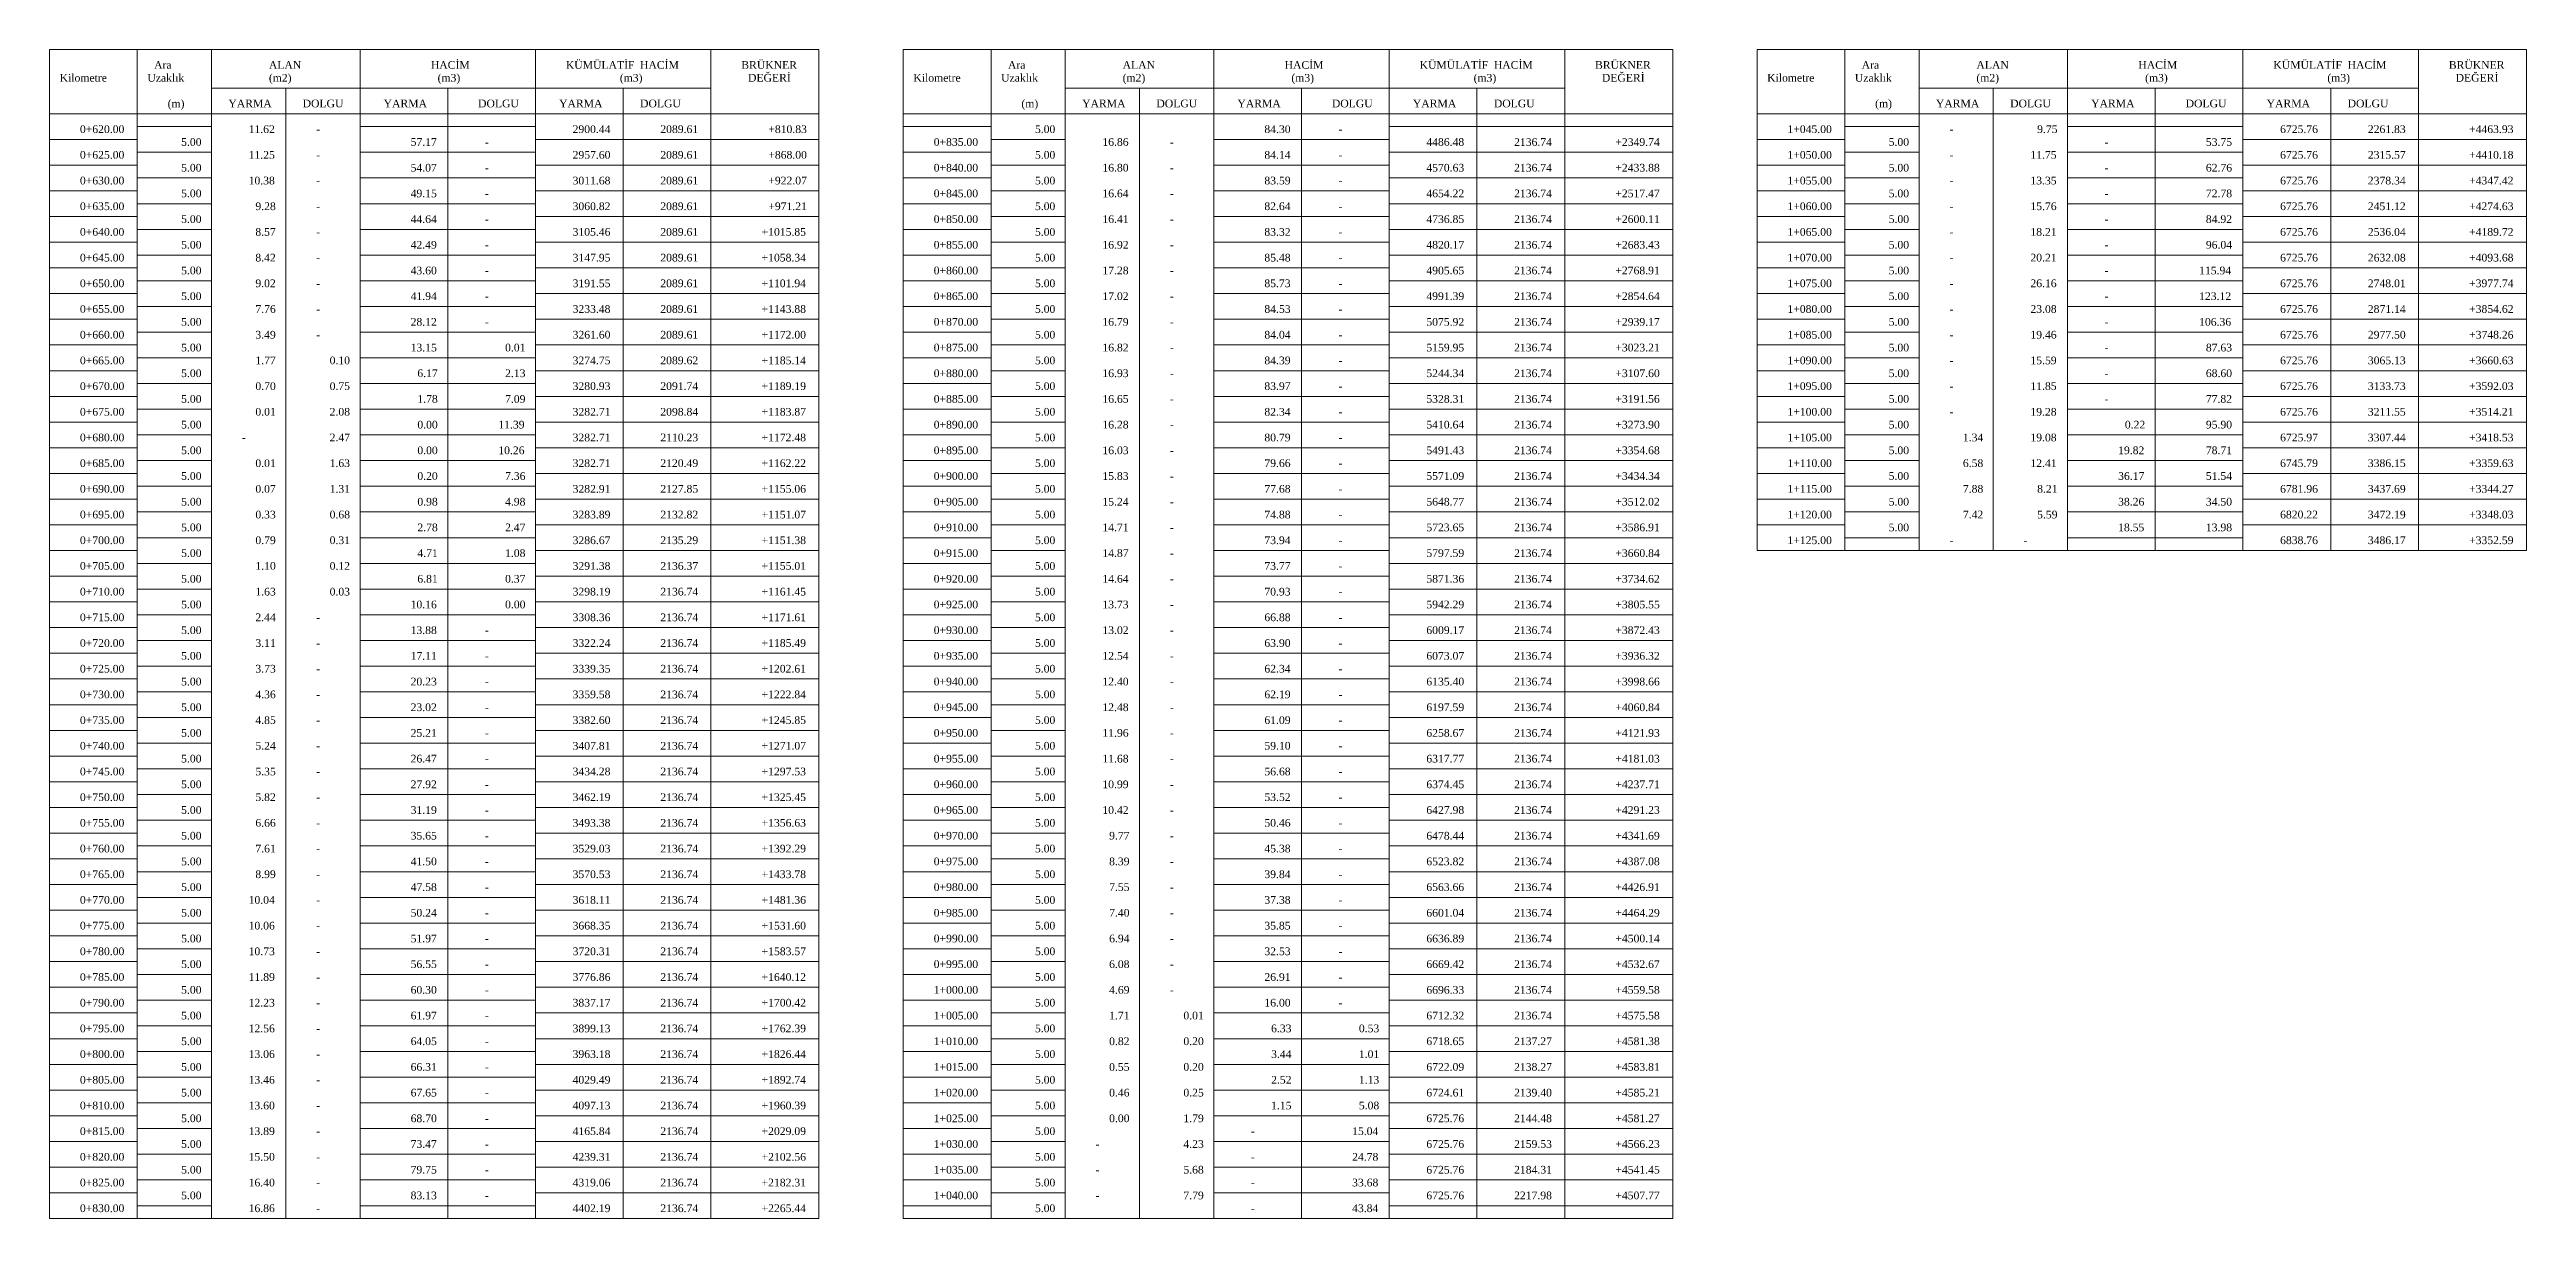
# Model space of a CAD drawing. Header units: metres. Extents: x 478603 to 489313, y 4282657 to 4289463.
# Drawn here: x 485644.7 to 486126.4, y 4285207.7 to 4285435.2 of the extents above; entities that cross this region are included whole.
import ezdxf

# ---------------------------------------------------------------- set-up
doc = ezdxf.new("R2010")
doc.units = ezdxf.units.M
for name, color, linetype, lineweight in [('TB_C', 96, 'Continuous', 0), ('TB_M', 18, 'Continuous', 0), ('TB_R', 1, 'Continuous', 0)]:
    doc.layers.add(name, color=color, linetype=linetype, lineweight=lineweight)
doc.styles.get("Standard").update_dxf_attribs({"font": 'times.ttf'})

msp = doc.modelspace()

# ---------------------------------------------------------------- texts
at = {"layer": 'TB_M'}
for s, p in [('Kilometre', (485646.7, 4285428.93)), ('Uzaklık', (485663.76, 4285428.93)), ('Ara', (485665.07, 4285431.43)), ('ALAN', (485687.39, 4285431.43)), ('(m2)', (485687.39, 4285428.93)), ('HACİM', (485718.89, 4285431.43)), ('(m3)', (485720.2, 4285428.93)), ('KÜMÜLATİF', (485745.14, 4285431.43)), ('(m3)', (485755.64, 4285428.93)), ('HACİM', (485759.57, 4285431.43)), ('BRÜKNER', (485779.26, 4285431.43)), ('DEĞERİ', (485780.57, 4285428.93)), ('Kilometre', (485812.73, 4285428.93)), ('Uzaklık', (485829.79, 4285428.93)), ('Ara', (485831.11, 4285431.43)), ('ALAN', (485853.42, 4285431.43)), ('(m2)', (485853.42, 4285428.93)), ('HACİM', (485884.92, 4285431.43)), ('(m3)', (485886.23, 4285428.93)), ('KÜMÜLATİF', (485911.17, 4285431.43)), ('(m3)', (485921.67, 4285428.93)), ('HACİM', (485925.61, 4285431.43)), ('BRÜKNER', (485945.29, 4285431.43)), ('DEĞERİ', (485946.61, 4285428.93)), ('Kilometre', (485978.76, 4285428.93)), ('Uzaklık', (485995.82, 4285428.93)), ('Ara', (485997.14, 4285431.43)), ('ALAN', (486019.45, 4285431.43)), ('(m2)', (486019.45, 4285428.93)), ('HACİM', (486050.95, 4285431.43)), ('(m3)', (486052.26, 4285428.93)), ('KÜMÜLATİF', (486077.2, 4285431.43)), ('(m3)', (486087.7, 4285428.93)), ('HACİM', (486091.64, 4285431.43)), ('BRÜKNER', (486111.32, 4285431.43)), ('DEĞERİ', (486112.64, 4285428.93)), ('(m)', (485667.7, 4285423.93)), ('YARMA', (485679.51, 4285423.93)), ('DOLGU', (485693.95, 4285423.93)), ('YARMA', (485709.7, 4285423.93)), ('DOLGU', (485728.07, 4285423.93)), ('YARMA', (485743.82, 4285423.93)), ('DOLGU', (485759.57, 4285423.93)), ('(m)', (485833.73, 4285423.93)), ('YARMA', (485845.54, 4285423.93)), ('DOLGU', (485859.98, 4285423.93)), ('YARMA', (485875.73, 4285423.93)), ('DOLGU', (485894.11, 4285423.93)), ('YARMA', (485909.86, 4285423.93)), ('DOLGU', (485925.61, 4285423.93)), ('(m)', (485999.76, 4285423.93)), ('YARMA', (486011.57, 4285423.93)), ('DOLGU', (486026.01, 4285423.93)), ('YARMA', (486041.76, 4285423.93)), ('DOLGU', (486060.14, 4285423.93)), ('YARMA', (486075.89, 4285423.93)), ('DOLGU', (486091.64, 4285423.93)), ('0+620.00', (485650.64, 4285418.93)), ('-', (485696.57, 4285418.93)), ('-', (485895.42, 4285418.93)), ('1+045.00', (485982.7, 4285418.93)), ('-', (486014.2, 4285418.93)), ('0+625.00', (485650.64, 4285413.93)), ('-', (485729.39, 4285416.43)), ('0+835.00', (485816.67, 4285416.43)), ('-', (485862.61, 4285416.43)), ('1+050.00', (485982.7, 4285413.93)), ('-', (486044.39, 4285416.43)), ('0+630.00', (485650.64, 4285408.93)), ('-', (485696.57, 4285413.93)), ('-', (485729.39, 4285411.43)), ('0+840.00', (485816.67, 4285411.43)), ('-', (485862.61, 4285411.43)), ('-', (485895.42, 4285413.93)), ('1+055.00', (485982.7, 4285408.93)), ('-', (486014.2, 4285413.93)), ('-', (486044.39, 4285411.43)), ('0+635.00', (485650.64, 4285403.93)), ('-', (485696.57, 4285408.93)), ('-', (485729.39, 4285406.43)), ('0+845.00', (485816.67, 4285406.43)), ('-', (485862.61, 4285406.43)), ('-', (485895.42, 4285408.93)), ('1+060.00', (485982.7, 4285403.93)), ('-', (486014.2, 4285408.93)), ('-', (486044.39, 4285406.43)), ('0+640.00', (485650.64, 4285398.93)), ('-', (485696.57, 4285403.93)), ('-', (485729.39, 4285401.43)), ('0+850.00', (485816.67, 4285401.43)), ('-', (485862.61, 4285401.43)), ('-', (485895.42, 4285403.93)), ('1+065.00', (485982.7, 4285398.93)), ('-', (486014.2, 4285403.93)), ('-', (486044.39, 4285401.43)), ('-', (485696.57, 4285398.93)), ('-', (485729.39, 4285396.43)), ('0+855.00', (485816.67, 4285396.43)), ('-', (485862.61, 4285396.43)), ('-', (485895.42, 4285398.93)), ('-', (486014.2, 4285398.93)), ('-', (486044.39, 4285396.43)), ('0+645.00', (485650.64, 4285393.93)), ('-', (485696.57, 4285393.93)), ('-', (485729.39, 4285391.43)), ('0+860.00', (485816.67, 4285391.43)), ('-', (485862.61, 4285391.43)), ('-', (485895.42, 4285393.93)), ('1+070.00', (485982.7, 4285393.93)), ('-', (486014.2, 4285393.93)), ('-', (486044.39, 4285391.43)), ('0+650.00', (485650.64, 4285388.93)), ('-', (485696.57, 4285388.93)), ('-', (485729.39, 4285386.43)), ('0+865.00', (485816.67, 4285386.43)), ('-', (485862.61, 4285386.43)), ('-', (485895.42, 4285388.93)), ('1+075.00', (485982.7, 4285388.93)), ('-', (486014.2, 4285388.93)), ('-', (486044.39, 4285386.43)), ('0+655.00', (485650.64, 4285383.93)), ('-', (485696.57, 4285383.93)), ('-', (485729.39, 4285381.43)), ('0+870.00', (485816.67, 4285381.43)), ('-', (485862.61, 4285381.43)), ('-', (485895.42, 4285383.93)), ('1+080.00', (485982.7, 4285383.93)), ('-', (486014.2, 4285383.93)), ('-', (486044.39, 4285381.43)), ('0+660.00', (485650.64, 4285378.93)), ('-', (485696.57, 4285378.93)), ('0+875.00', (485816.67, 4285376.43)), ('-', (485862.61, 4285376.43)), ('-', (485895.42, 4285378.93)), ('1+085.00', (485982.7, 4285378.93)), ('-', (486014.2, 4285378.93)), ('-', (486044.39, 4285376.43)), ('0+665.00', (485650.64, 4285373.93)), ('0+880.00', (485816.67, 4285371.43)), ('-', (485862.61, 4285371.43)), ('-', (485895.42, 4285373.93)), ('1+090.00', (485982.7, 4285373.93)), ('-', (486014.2, 4285373.93)), ('-', (486044.39, 4285371.43)), ('0+670.00', (485650.64, 4285368.93)), ('0+885.00', (485816.67, 4285366.43)), ('-', (485862.61, 4285366.43)), ('-', (485895.42, 4285368.93)), ('1+095.00', (485982.7, 4285368.93)), ('-', (486014.2, 4285368.93)), ('-', (486044.39, 4285366.43)), ('0+675.00', (485650.64, 4285363.93)), ('0+890.00', (485816.67, 4285361.43)), ('-', (485862.61, 4285361.43)), ('-', (485895.42, 4285363.93)), ('1+100.00', (485982.7, 4285363.93)), ('-', (486014.2, 4285363.93)), ('0+680.00', (485650.64, 4285358.93)), ('-', (485682.14, 4285358.93)), ('0+895.00', (485816.67, 4285356.43)), ('-', (485862.61, 4285356.43)), ('-', (485895.42, 4285358.93)), ('1+105.00', (485982.7, 4285358.93)), ('0+685.00', (485650.64, 4285353.93)), ('0+900.00', (485816.67, 4285351.43)), ('-', (485895.42, 4285353.93)), ('1+110.00', (485982.7, 4285353.93)), ('0+690.00', (485650.64, 4285348.93)), ('0+905.00', (485816.67, 4285346.43)), ('-', (485862.61, 4285351.43)), ('-', (485895.42, 4285348.93)), ('1+115.00', (485982.7, 4285348.93)), ('0+695.00', (485650.64, 4285343.93)), ('0+910.00', (485816.67, 4285341.43)), ('-', (485862.61, 4285346.43)), ('-', (485895.42, 4285343.93)), ('1+120.00', (485982.7, 4285343.93)), ('0+700.00', (485650.64, 4285338.93)), ('0+915.00', (485816.67, 4285336.43)), ('-', (485862.61, 4285341.43)), ('-', (485895.42, 4285338.93)), ('1+125.00', (485982.7, 4285338.93)), ('-', (486014.2, 4285338.93)), ('-', (486028.64, 4285338.93)), ('0+705.00', (485650.64, 4285333.93)), ('0+920.00', (485816.67, 4285331.43)), ('-', (485862.61, 4285336.43)), ('-', (485895.42, 4285333.93)), ('0+710.00', (485650.64, 4285328.93)), ('-', (485862.61, 4285331.43)), ('-', (485895.42, 4285328.93)), ('0+715.00', (485650.64, 4285323.93)), ('-', (485696.57, 4285323.93)), ('0+925.00', (485816.67, 4285326.43)), ('-', (485862.61, 4285326.43)), ('-', (485895.42, 4285323.93)), ('0+720.00', (485650.64, 4285318.93)), ('-', (485696.57, 4285318.93)), ('-', (485729.39, 4285321.43)), ('0+930.00', (485816.67, 4285321.43)), ('-', (485862.61, 4285321.43)), ('-', (485895.42, 4285318.93)), ('0+725.00', (485650.64, 4285313.93)), ('-', (485696.57, 4285313.93)), ('-', (485729.39, 4285316.43)), ('0+935.00', (485816.67, 4285316.43)), ('-', (485862.61, 4285316.43)), ('-', (485895.42, 4285313.93)), ('0+730.00', (485650.64, 4285308.93)), ('-', (485696.57, 4285308.93)), ('-', (485729.39, 4285311.43)), ('0+940.00', (485816.67, 4285311.43)), ('-', (485862.61, 4285311.43)), ('-', (485895.42, 4285308.93)), ('0+735.00', (485650.64, 4285303.93)), ('-', (485696.57, 4285303.93)), ('-', (485729.39, 4285306.43)), ('0+945.00', (485816.67, 4285306.43)), ('-', (485862.61, 4285306.43)), ('-', (485895.42, 4285303.93)), ('0+740.00', (485650.64, 4285298.93)), ('-', (485696.57, 4285298.93)), ('-', (485729.39, 4285301.43)), ('0+950.00', (485816.67, 4285301.43)), ('-', (485862.61, 4285301.43)), ('-', (485895.42, 4285298.93)), ('0+745.00', (485650.64, 4285293.93)), ('-', (485696.57, 4285293.93)), ('-', (485729.39, 4285296.43)), ('0+955.00', (485816.67, 4285296.43)), ('-', (485862.61, 4285296.43)), ('-', (485895.42, 4285293.93)), ('0+750.00', (485650.64, 4285288.93)), ('-', (485696.57, 4285288.93)), ('-', (485729.39, 4285291.43)), ('0+960.00', (485816.67, 4285291.43)), ('-', (485862.61, 4285291.43)), ('-', (485895.42, 4285288.93)), ('0+755.00', (485650.64, 4285283.93)), ('-', (485729.39, 4285286.43)), ('0+965.00', (485816.67, 4285286.43)), ('-', (485862.61, 4285286.43)), ('0+760.00', (485650.64, 4285278.93)), ('-', (485696.57, 4285283.93)), ('-', (485729.39, 4285281.43)), ('0+970.00', (485816.67, 4285281.43)), ('-', (485862.61, 4285281.43)), ('-', (485895.42, 4285283.93)), ('0+765.00', (485650.64, 4285273.93)), ('-', (485696.57, 4285278.93)), ('-', (485729.39, 4285276.43)), ('0+975.00', (485816.67, 4285276.43)), ('-', (485862.61, 4285276.43)), ('-', (485895.42, 4285278.93)), ('0+770.00', (485650.64, 4285268.93)), ('-', (485696.57, 4285273.93)), ('-', (485729.39, 4285271.43)), ('0+980.00', (485816.67, 4285271.43)), ('-', (485862.61, 4285271.43)), ('-', (485895.42, 4285273.93)), ('0+775.00', (485650.64, 4285263.93)), ('-', (485696.57, 4285268.93)), ('-', (485729.39, 4285266.43)), ('0+985.00', (485816.67, 4285266.43)), ('-', (485862.61, 4285266.43)), ('-', (485895.42, 4285268.93)), ('-', (485696.57, 4285263.93)), ('-', (485729.39, 4285261.43)), ('0+990.00', (485816.67, 4285261.43)), ('-', (485862.61, 4285261.43)), ('-', (485895.42, 4285263.93)), ('0+780.00', (485650.64, 4285258.93)), ('-', (485696.57, 4285258.93)), ('-', (485729.39, 4285256.43)), ('0+995.00', (485816.67, 4285256.43)), ('-', (485862.61, 4285256.43)), ('-', (485895.42, 4285258.93)), ('0+785.00', (485650.64, 4285253.93)), ('-', (485696.57, 4285253.93)), ('-', (485729.39, 4285251.43)), ('1+000.00', (485816.67, 4285251.43)), ('-', (485862.61, 4285251.43)), ('-', (485895.42, 4285253.93)), ('0+790.00', (485650.64, 4285248.93)), ('-', (485696.57, 4285248.93)), ('-', (485729.39, 4285246.43)), ('1+005.00', (485816.67, 4285246.43)), ('-', (485895.42, 4285248.93)), ('0+795.00', (485650.64, 4285243.93)), ('-', (485696.57, 4285243.93)), ('-', (485729.39, 4285241.43)), ('1+010.00', (485816.67, 4285241.43)), ('0+800.00', (485650.64, 4285238.93)), ('-', (485696.57, 4285238.93)), ('-', (485729.39, 4285236.43)), ('1+015.00', (485816.67, 4285236.43)), ('0+805.00', (485650.64, 4285233.93)), ('-', (485696.57, 4285233.93)), ('-', (485729.39, 4285231.43)), ('1+020.00', (485816.67, 4285231.43)), ('0+810.00', (485650.64, 4285228.93)), ('-', (485696.57, 4285228.93)), ('-', (485729.39, 4285226.43)), ('1+025.00', (485816.67, 4285226.43)), ('0+815.00', (485650.64, 4285223.93)), ('-', (485696.57, 4285223.93)), ('-', (485729.39, 4285221.43)), ('1+030.00', (485816.67, 4285221.43)), ('-', (485848.17, 4285221.43)), ('-', (485878.36, 4285223.93)), ('0+820.00', (485650.64, 4285218.93)), ('-', (485696.57, 4285218.93)), ('1+035.00', (485816.67, 4285216.43)), ('-', (485878.36, 4285218.93)), ('0+825.00', (485650.64, 4285213.93)), ('-', (485696.57, 4285213.93)), ('-', (485729.39, 4285216.43)), ('1+040.00', (485816.67, 4285211.43)), ('-', (485848.17, 4285216.43)), ('-', (485878.36, 4285213.93)), ('0+830.00', (485650.64, 4285208.93)), ('-', (485696.57, 4285208.93)), ('-', (485729.39, 4285211.43)), ('-', (485848.17, 4285211.43)), ('-', (485878.36, 4285208.93))]:
    msp.add_text(s, height=1.5, dxfattribs=at).set_placement(p)
at = {"layer": 'TB_R'}
for s, p in [('11.62', (485683.45, 4285418.93)), ('2900.44', (485746.45, 4285418.93)), ('2089.61', (485763.51, 4285418.93)), ('+810.83', (485784.51, 4285418.93)), ('5.00', (485836.36, 4285418.93)), ('84.30', (485880.98, 4285418.93)), ('9.75', (486031.26, 4285418.93)), ('6725.76', (486078.51, 4285418.93)), ('2261.83', (486095.57, 4285418.93)), ('+4463.93', (486115.26, 4285418.93)), ('5.00', (485670.32, 4285416.43)), ('11.25', (485683.45, 4285413.93)), ('57.17', (485714.95, 4285416.43)), ('2957.60', (485746.45, 4285413.93)), ('2089.61', (485763.51, 4285413.93)), ('+868.00', (485784.51, 4285413.93)), ('5.00', (485836.36, 4285413.93)), ('16.86', (485849.48, 4285416.43)), ('84.14', (485880.98, 4285413.93)), ('4486.48', (485912.48, 4285416.43)), ('2136.74', (485929.54, 4285416.43)), ('+2349.74', (485949.23, 4285416.43)), ('5.00', (486002.39, 4285416.43)), ('11.75', (486029.95, 4285413.93)), ('53.75', (486064.07, 4285416.43)), ('6725.76', (486078.51, 4285413.93)), ('2315.57', (486095.57, 4285413.93)), ('+4410.18', (486115.26, 4285413.93)), ('5.00', (485670.32, 4285411.43)), ('10.38', (485683.45, 4285408.93)), ('54.07', (485714.95, 4285411.43)), ('3011.68', (485746.45, 4285408.93)), ('2089.61', (485763.51, 4285408.93)), ('+922.07', (485784.51, 4285408.93)), ('5.00', (485836.36, 4285408.93)), ('16.80', (485849.48, 4285411.43)), ('83.59', (485880.98, 4285408.93)), ('4570.63', (485912.48, 4285411.43)), ('2136.74', (485929.54, 4285411.43)), ('+2433.88', (485949.23, 4285411.43)), ('5.00', (486002.39, 4285411.43)), ('13.35', (486029.95, 4285408.93)), ('62.76', (486064.07, 4285411.43)), ('6725.76', (486078.51, 4285408.93)), ('2378.34', (486095.57, 4285408.93)), ('+4347.42', (486115.26, 4285408.93)), ('5.00', (485670.32, 4285406.43)), ('9.28', (485684.76, 4285403.93)), ('49.15', (485714.95, 4285406.43)), ('3060.82', (485746.45, 4285403.93)), ('2089.61', (485763.51, 4285403.93)), ('+971.21', (485784.51, 4285403.93)), ('5.00', (485836.36, 4285403.93)), ('16.64', (485849.48, 4285406.43)), ('82.64', (485880.98, 4285403.93)), ('4654.22', (485912.48, 4285406.43)), ('2136.74', (485929.54, 4285406.43)), ('+2517.47', (485949.23, 4285406.43)), ('5.00', (486002.39, 4285406.43)), ('15.76', (486029.95, 4285403.93)), ('72.78', (486064.07, 4285406.43)), ('6725.76', (486078.51, 4285403.93)), ('2451.12', (486095.57, 4285403.93)), ('+4274.63', (486115.26, 4285403.93)), ('5.00', (485670.32, 4285401.43)), ('8.57', (485684.76, 4285398.93)), ('44.64', (485714.95, 4285401.43)), ('3105.46', (485746.45, 4285398.93)), ('2089.61', (485763.51, 4285398.93)), ('+1015.85', (485783.2, 4285398.93)), ('5.00', (485836.36, 4285398.93)), ('16.41', (485849.48, 4285401.43)), ('83.32', (485880.98, 4285398.93)), ('4736.85', (485912.48, 4285401.43)), ('2136.74', (485929.54, 4285401.43)), ('+2600.11', (485949.23, 4285401.43)), ('5.00', (486002.39, 4285401.43)), ('18.21', (486029.95, 4285398.93)), ('84.92', (486064.07, 4285401.43)), ('6725.76', (486078.51, 4285398.93)), ('2536.04', (486095.57, 4285398.93)), ('+4189.72', (486115.26, 4285398.93)), ('5.00', (485670.32, 4285396.43)), ('42.49', (485714.95, 4285396.43)), ('16.92', (485849.48, 4285396.43)), ('4820.17', (485912.48, 4285396.43)), ('2136.74', (485929.54, 4285396.43)), ('+2683.43', (485949.23, 4285396.43)), ('5.00', (486002.39, 4285396.43)), ('96.04', (486064.07, 4285396.43)), ('5.00', (485670.32, 4285391.43)), ('8.42', (485684.76, 4285393.93)), ('43.60', (485714.95, 4285391.43)), ('3147.95', (485746.45, 4285393.93)), ('2089.61', (485763.51, 4285393.93)), ('+1058.34', (485783.2, 4285393.93)), ('5.00', (485836.36, 4285393.93)), ('17.28', (485849.48, 4285391.43)), ('85.48', (485880.98, 4285393.93)), ('4905.65', (485912.48, 4285391.43)), ('2136.74', (485929.54, 4285391.43)), ('+2768.91', (485949.23, 4285391.43)), ('5.00', (486002.39, 4285391.43)), ('20.21', (486029.95, 4285393.93)), ('115.94', (486062.76, 4285391.43)), ('6725.76', (486078.51, 4285393.93)), ('2632.08', (486095.57, 4285393.93)), ('+4093.68', (486115.26, 4285393.93)), ('5.00', (485670.32, 4285386.43)), ('9.02', (485684.76, 4285388.93)), ('41.94', (485714.95, 4285386.43)), ('3191.55', (485746.45, 4285388.93)), ('2089.61', (485763.51, 4285388.93)), ('+1101.94', (485783.2, 4285388.93)), ('5.00', (485836.36, 4285388.93)), ('17.02', (485849.48, 4285386.43)), ('85.73', (485880.98, 4285388.93)), ('4991.39', (485912.48, 4285386.43)), ('2136.74', (485929.54, 4285386.43)), ('+2854.64', (485949.23, 4285386.43)), ('5.00', (486002.39, 4285386.43)), ('26.16', (486029.95, 4285388.93)), ('123.12', (486062.76, 4285386.43)), ('6725.76', (486078.51, 4285388.93)), ('2748.01', (486095.57, 4285388.93)), ('+3977.74', (486115.26, 4285388.93)), ('5.00', (485670.32, 4285381.43)), ('7.76', (485684.76, 4285383.93)), ('28.12', (485714.95, 4285381.43)), ('3233.48', (485746.45, 4285383.93)), ('2089.61', (485763.51, 4285383.93)), ('+1143.88', (485783.2, 4285383.93)), ('5.00', (485836.36, 4285383.93)), ('16.79', (485849.48, 4285381.43)), ('84.53', (485880.98, 4285383.93)), ('5075.92', (485912.48, 4285381.43)), ('2136.74', (485929.54, 4285381.43)), ('+2939.17', (485949.23, 4285381.43)), ('5.00', (486002.39, 4285381.43)), ('23.08', (486029.95, 4285383.93)), ('106.36', (486062.76, 4285381.43)), ('6725.76', (486078.51, 4285383.93)), ('2871.14', (486095.57, 4285383.93)), ('+3854.62', (486115.26, 4285383.93)), ('5.00', (485670.32, 4285376.43)), ('3.49', (485684.76, 4285378.93)), ('13.15', (485714.95, 4285376.43)), ('0.01', (485733.32, 4285376.43)), ('3261.60', (485746.45, 4285378.93)), ('2089.61', (485763.51, 4285378.93)), ('+1172.00', (485783.2, 4285378.93)), ('5.00', (485836.36, 4285378.93)), ('16.82', (485849.48, 4285376.43)), ('84.04', (485880.98, 4285378.93)), ('5159.95', (485912.48, 4285376.43)), ('2136.74', (485929.54, 4285376.43)), ('+3023.21', (485949.23, 4285376.43)), ('5.00', (486002.39, 4285376.43)), ('19.46', (486029.95, 4285378.93)), ('87.63', (486064.07, 4285376.43)), ('6725.76', (486078.51, 4285378.93)), ('2977.50', (486095.57, 4285378.93)), ('+3748.26', (486115.26, 4285378.93)), ('5.00', (485670.32, 4285371.43)), ('1.77', (485684.76, 4285373.93)), ('0.10', (485699.2, 4285373.93)), ('6.17', (485716.26, 4285371.43)), ('2.13', (485733.32, 4285371.43)), ('3274.75', (485746.45, 4285373.93)), ('2089.62', (485763.51, 4285373.93)), ('+1185.14', (485783.2, 4285373.93)), ('5.00', (485836.36, 4285373.93)), ('16.93', (485849.48, 4285371.43)), ('84.39', (485880.98, 4285373.93)), ('5244.34', (485912.48, 4285371.43)), ('2136.74', (485929.54, 4285371.43)), ('+3107.60', (485949.23, 4285371.43)), ('5.00', (486002.39, 4285371.43)), ('15.59', (486029.95, 4285373.93)), ('68.60', (486064.07, 4285371.43)), ('6725.76', (486078.51, 4285373.93)), ('3065.13', (486095.57, 4285373.93)), ('+3660.63', (486115.26, 4285373.93)), ('5.00', (485670.32, 4285366.43)), ('0.70', (485684.76, 4285368.93)), ('0.75', (485699.2, 4285368.93)), ('1.78', (485716.26, 4285366.43)), ('7.09', (485733.32, 4285366.43)), ('3280.93', (485746.45, 4285368.93)), ('2091.74', (485763.51, 4285368.93)), ('+1189.19', (485783.2, 4285368.93)), ('5.00', (485836.36, 4285368.93)), ('16.65', (485849.48, 4285366.43)), ('83.97', (485880.98, 4285368.93)), ('5328.31', (485912.48, 4285366.43)), ('2136.74', (485929.54, 4285366.43)), ('+3191.56', (485949.23, 4285366.43)), ('5.00', (486002.39, 4285366.43)), ('11.85', (486029.95, 4285368.93)), ('77.82', (486064.07, 4285366.43)), ('6725.76', (486078.51, 4285368.93)), ('3133.73', (486095.57, 4285368.93)), ('+3592.03', (486115.26, 4285368.93)), ('5.00', (485670.32, 4285361.43)), ('0.01', (485684.76, 4285363.93)), ('2.08', (485699.2, 4285363.93)), ('0.00', (485716.26, 4285361.43)), ('11.39', (485732.01, 4285361.43)), ('3282.71', (485746.45, 4285363.93)), ('2098.84', (485763.51, 4285363.93)), ('+1183.87', (485783.2, 4285363.93)), ('5.00', (485836.36, 4285363.93)), ('16.28', (485849.48, 4285361.43)), ('82.34', (485880.98, 4285363.93)), ('5410.64', (485912.48, 4285361.43)), ('2136.74', (485929.54, 4285361.43)), ('+3273.90', (485949.23, 4285361.43)), ('5.00', (486002.39, 4285361.43)), ('19.28', (486029.95, 4285363.93)), ('0.22', (486048.32, 4285361.43)), ('95.90', (486064.07, 4285361.43)), ('6725.76', (486078.51, 4285363.93)), ('3211.55', (486095.57, 4285363.93)), ('+3514.21', (486115.26, 4285363.93)), ('5.00', (485670.32, 4285356.43)), ('2.47', (485699.2, 4285358.93)), ('0.00', (485716.26, 4285356.43)), ('10.26', (485732.01, 4285356.43)), ('3282.71', (485746.45, 4285358.93)), ('2110.23', (485763.51, 4285358.93)), ('+1172.48', (485783.2, 4285358.93)), ('5.00', (485836.36, 4285358.93)), ('16.03', (485849.48, 4285356.43)), ('80.79', (485880.98, 4285358.93)), ('5491.43', (485912.48, 4285356.43)), ('2136.74', (485929.54, 4285356.43)), ('+3354.68', (485949.23, 4285356.43)), ('5.00', (486002.39, 4285356.43)), ('1.34', (486016.82, 4285358.93)), ('19.08', (486029.95, 4285358.93)), ('19.82', (486047.01, 4285356.43)), ('78.71', (486064.07, 4285356.43)), ('6725.97', (486078.51, 4285358.93)), ('3307.44', (486095.57, 4285358.93)), ('+3418.53', (486115.26, 4285358.93)), ('5.00', (485670.32, 4285351.43)), ('0.01', (485684.76, 4285353.93)), ('1.63', (485699.2, 4285353.93)), ('0.20', (485716.26, 4285351.43)), ('7.36', (485733.32, 4285351.43)), ('3282.71', (485746.45, 4285353.93)), ('2120.49', (485763.51, 4285353.93)), ('+1162.22', (485783.2, 4285353.93)), ('5.00', (485836.36, 4285353.93)), ('15.83', (485849.48, 4285351.43)), ('79.66', (485880.98, 4285353.93)), ('5571.09', (485912.48, 4285351.43)), ('2136.74', (485929.54, 4285351.43)), ('+3434.34', (485949.23, 4285351.43)), ('5.00', (486002.39, 4285351.43)), ('6.58', (486016.82, 4285353.93)), ('12.41', (486029.95, 4285353.93)), ('36.17', (486047.01, 4285351.43)), ('51.54', (486064.07, 4285351.43)), ('6745.79', (486078.51, 4285353.93)), ('3386.15', (486095.57, 4285353.93)), ('+3359.63', (486115.26, 4285353.93)), ('5.00', (485670.32, 4285346.43)), ('0.07', (485684.76, 4285348.93)), ('1.31', (485699.2, 4285348.93)), ('0.98', (485716.26, 4285346.43)), ('4.98', (485733.32, 4285346.43)), ('3282.91', (485746.45, 4285348.93)), ('2127.85', (485763.51, 4285348.93)), ('+1155.06', (485783.2, 4285348.93)), ('5.00', (485836.36, 4285348.93)), ('15.24', (485849.48, 4285346.43)), ('77.68', (485880.98, 4285348.93)), ('5648.77', (485912.48, 4285346.43)), ('2136.74', (485929.54, 4285346.43)), ('+3512.02', (485949.23, 4285346.43)), ('5.00', (486002.39, 4285346.43)), ('7.88', (486016.82, 4285348.93)), ('8.21', (486031.26, 4285348.93)), ('38.26', (486047.01, 4285346.43)), ('34.50', (486064.07, 4285346.43)), ('6781.96', (486078.51, 4285348.93)), ('3437.69', (486095.57, 4285348.93)), ('+3344.27', (486115.26, 4285348.93)), ('5.00', (485670.32, 4285341.43)), ('0.33', (485684.76, 4285343.93)), ('0.68', (485699.2, 4285343.93)), ('2.78', (485716.26, 4285341.43)), ('2.47', (485733.32, 4285341.43)), ('3283.89', (485746.45, 4285343.93)), ('2132.82', (485763.51, 4285343.93)), ('+1151.07', (485783.2, 4285343.93)), ('5.00', (485836.36, 4285343.93)), ('14.71', (485849.48, 4285341.43)), ('74.88', (485880.98, 4285343.93)), ('5723.65', (485912.48, 4285341.43)), ('2136.74', (485929.54, 4285341.43)), ('+3586.91', (485949.23, 4285341.43)), ('5.00', (486002.39, 4285341.43)), ('7.42', (486016.82, 4285343.93)), ('5.59', (486031.26, 4285343.93)), ('18.55', (486047.01, 4285341.43)), ('13.98', (486064.07, 4285341.43)), ('6820.22', (486078.51, 4285343.93)), ('3472.19', (486095.57, 4285343.93)), ('+3348.03', (486115.26, 4285343.93)), ('5.00', (485670.32, 4285336.43)), ('0.79', (485684.76, 4285338.93)), ('0.31', (485699.2, 4285338.93)), ('4.71', (485716.26, 4285336.43)), ('1.08', (485733.32, 4285336.43)), ('3286.67', (485746.45, 4285338.93)), ('2135.29', (485763.51, 4285338.93)), ('+1151.38', (485783.2, 4285338.93)), ('5.00', (485836.36, 4285338.93)), ('14.87', (485849.48, 4285336.43)), ('73.94', (485880.98, 4285338.93)), ('5797.59', (485912.48, 4285336.43)), ('2136.74', (485929.54, 4285336.43)), ('+3660.84', (485949.23, 4285336.43)), ('6838.76', (486078.51, 4285338.93)), ('3486.17', (486095.57, 4285338.93)), ('+3352.59', (486115.26, 4285338.93)), ('5.00', (485670.32, 4285331.43)), ('1.10', (485684.76, 4285333.93)), ('0.12', (485699.2, 4285333.93)), ('6.81', (485716.26, 4285331.43)), ('0.37', (485733.32, 4285331.43)), ('3291.38', (485746.45, 4285333.93)), ('2136.37', (485763.51, 4285333.93)), ('+1155.01', (485783.2, 4285333.93)), ('5.00', (485836.36, 4285333.93)), ('14.64', (485849.48, 4285331.43)), ('73.77', (485880.98, 4285333.93)), ('5871.36', (485912.48, 4285331.43)), ('2136.74', (485929.54, 4285331.43)), ('+3734.62', (485949.23, 4285331.43)), ('1.63', (485684.76, 4285328.93)), ('0.03', (485699.2, 4285328.93)), ('3298.19', (485746.45, 4285328.93)), ('2136.74', (485763.51, 4285328.93)), ('+1161.45', (485783.2, 4285328.93)), ('5.00', (485836.36, 4285328.93)), ('70.93', (485880.98, 4285328.93)), ('5.00', (485670.32, 4285326.43)), ('2.44', (485684.76, 4285323.93)), ('10.16', (485714.95, 4285326.43)), ('0.00', (485733.32, 4285326.43)), ('3308.36', (485746.45, 4285323.93)), ('2136.74', (485763.51, 4285323.93)), ('+1171.61', (485783.2, 4285323.93)), ('5.00', (485836.36, 4285323.93)), ('13.73', (485849.48, 4285326.43)), ('66.88', (485880.98, 4285323.93)), ('5942.29', (485912.48, 4285326.43)), ('2136.74', (485929.54, 4285326.43)), ('+3805.55', (485949.23, 4285326.43)), ('5.00', (485670.32, 4285321.43)), ('3.11', (485684.76, 4285318.93)), ('13.88', (485714.95, 4285321.43)), ('3322.24', (485746.45, 4285318.93)), ('2136.74', (485763.51, 4285318.93)), ('+1185.49', (485783.2, 4285318.93)), ('5.00', (485836.36, 4285318.93)), ('13.02', (485849.48, 4285321.43)), ('63.90', (485880.98, 4285318.93)), ('6009.17', (485912.48, 4285321.43)), ('2136.74', (485929.54, 4285321.43)), ('+3872.43', (485949.23, 4285321.43)), ('5.00', (485670.32, 4285316.43)), ('3.73', (485684.76, 4285313.93)), ('17.11', (485714.95, 4285316.43)), ('3339.35', (485746.45, 4285313.93)), ('2136.74', (485763.51, 4285313.93)), ('+1202.61', (485783.2, 4285313.93)), ('5.00', (485836.36, 4285313.93)), ('12.54', (485849.48, 4285316.43)), ('62.34', (485880.98, 4285313.93)), ('6073.07', (485912.48, 4285316.43)), ('2136.74', (485929.54, 4285316.43)), ('+3936.32', (485949.23, 4285316.43)), ('5.00', (485670.32, 4285311.43)), ('4.36', (485684.76, 4285308.93)), ('20.23', (485714.95, 4285311.43)), ('3359.58', (485746.45, 4285308.93)), ('2136.74', (485763.51, 4285308.93)), ('+1222.84', (485783.2, 4285308.93)), ('5.00', (485836.36, 4285308.93)), ('12.40', (485849.48, 4285311.43)), ('62.19', (485880.98, 4285308.93)), ('6135.40', (485912.48, 4285311.43)), ('2136.74', (485929.54, 4285311.43)), ('+3998.66', (485949.23, 4285311.43)), ('5.00', (485670.32, 4285306.43)), ('4.85', (485684.76, 4285303.93)), ('23.02', (485714.95, 4285306.43)), ('3382.60', (485746.45, 4285303.93)), ('2136.74', (485763.51, 4285303.93)), ('+1245.85', (485783.2, 4285303.93)), ('5.00', (485836.36, 4285303.93)), ('12.48', (485849.48, 4285306.43)), ('61.09', (485880.98, 4285303.93)), ('6197.59', (485912.48, 4285306.43)), ('2136.74', (485929.54, 4285306.43)), ('+4060.84', (485949.23, 4285306.43)), ('5.00', (485670.32, 4285301.43)), ('5.24', (485684.76, 4285298.93)), ('25.21', (485714.95, 4285301.43)), ('3407.81', (485746.45, 4285298.93)), ('2136.74', (485763.51, 4285298.93)), ('+1271.07', (485783.2, 4285298.93)), ('5.00', (485836.36, 4285298.93)), ('11.96', (485849.48, 4285301.43)), ('59.10', (485880.98, 4285298.93)), ('6258.67', (485912.48, 4285301.43)), ('2136.74', (485929.54, 4285301.43)), ('+4121.93', (485949.23, 4285301.43)), ('5.00', (485670.32, 4285296.43)), ('5.35', (485684.76, 4285293.93)), ('26.47', (485714.95, 4285296.43)), ('3434.28', (485746.45, 4285293.93)), ('2136.74', (485763.51, 4285293.93)), ('+1297.53', (485783.2, 4285293.93)), ('5.00', (485836.36, 4285293.93)), ('11.68', (485849.48, 4285296.43)), ('56.68', (485880.98, 4285293.93)), ('6317.77', (485912.48, 4285296.43)), ('2136.74', (485929.54, 4285296.43)), ('+4181.03', (485949.23, 4285296.43)), ('5.00', (485670.32, 4285291.43)), ('5.82', (485684.76, 4285288.93)), ('27.92', (485714.95, 4285291.43)), ('3462.19', (485746.45, 4285288.93)), ('2136.74', (485763.51, 4285288.93)), ('+1325.45', (485783.2, 4285288.93)), ('5.00', (485836.36, 4285288.93)), ('10.99', (485849.48, 4285291.43)), ('53.52', (485880.98, 4285288.93)), ('6374.45', (485912.48, 4285291.43)), ('2136.74', (485929.54, 4285291.43)), ('+4237.71', (485949.23, 4285291.43)), ('5.00', (485670.32, 4285286.43)), ('6.66', (485684.76, 4285283.93)), ('31.19', (485714.95, 4285286.43)), ('3493.38', (485746.45, 4285283.93)), ('2136.74', (485763.51, 4285283.93)), ('+1356.63', (485783.2, 4285283.93)), ('5.00', (485836.36, 4285283.93)), ('10.42', (485849.48, 4285286.43)), ('50.46', (485880.98, 4285283.93)), ('6427.98', (485912.48, 4285286.43)), ('2136.74', (485929.54, 4285286.43)), ('+4291.23', (485949.23, 4285286.43)), ('5.00', (485670.32, 4285281.43)), ('7.61', (485684.76, 4285278.93)), ('35.65', (485714.95, 4285281.43)), ('3529.03', (485746.45, 4285278.93)), ('2136.74', (485763.51, 4285278.93)), ('+1392.29', (485783.2, 4285278.93)), ('5.00', (485836.36, 4285278.93)), ('9.77', (485850.79, 4285281.43)), ('45.38', (485880.98, 4285278.93)), ('6478.44', (485912.48, 4285281.43)), ('2136.74', (485929.54, 4285281.43)), ('+4341.69', (485949.23, 4285281.43)), ('5.00', (485670.32, 4285276.43)), ('8.99', (485684.76, 4285273.93)), ('41.50', (485714.95, 4285276.43)), ('3570.53', (485746.45, 4285273.93)), ('2136.74', (485763.51, 4285273.93)), ('+1433.78', (485783.2, 4285273.93)), ('5.00', (485836.36, 4285273.93)), ('8.39', (485850.79, 4285276.43)), ('39.84', (485880.98, 4285273.93)), ('6523.82', (485912.48, 4285276.43)), ('2136.74', (485929.54, 4285276.43)), ('+4387.08', (485949.23, 4285276.43)), ('5.00', (485670.32, 4285271.43)), ('10.04', (485683.45, 4285268.93)), ('47.58', (485714.95, 4285271.43)), ('3618.11', (485746.45, 4285268.93)), ('2136.74', (485763.51, 4285268.93)), ('+1481.36', (485783.2, 4285268.93)), ('5.00', (485836.36, 4285268.93)), ('7.55', (485850.79, 4285271.43)), ('37.38', (485880.98, 4285268.93)), ('6563.66', (485912.48, 4285271.43)), ('2136.74', (485929.54, 4285271.43)), ('+4426.91', (485949.23, 4285271.43)), ('5.00', (485670.32, 4285266.43)), ('10.06', (485683.45, 4285263.93)), ('50.24', (485714.95, 4285266.43)), ('3668.35', (485746.45, 4285263.93)), ('2136.74', (485763.51, 4285263.93)), ('+1531.60', (485783.2, 4285263.93)), ('5.00', (485836.36, 4285263.93)), ('7.40', (485850.79, 4285266.43)), ('35.85', (485880.98, 4285263.93)), ('6601.04', (485912.48, 4285266.43)), ('2136.74', (485929.54, 4285266.43)), ('+4464.29', (485949.23, 4285266.43)), ('5.00', (485670.32, 4285261.43)), ('51.97', (485714.95, 4285261.43)), ('6.94', (485850.79, 4285261.43)), ('6636.89', (485912.48, 4285261.43)), ('2136.74', (485929.54, 4285261.43)), ('+4500.14', (485949.23, 4285261.43)), ('5.00', (485670.32, 4285256.43)), ('10.73', (485683.45, 4285258.93)), ('56.55', (485714.95, 4285256.43)), ('3720.31', (485746.45, 4285258.93)), ('2136.74', (485763.51, 4285258.93)), ('+1583.57', (485783.2, 4285258.93)), ('5.00', (485836.36, 4285258.93)), ('6.08', (485850.79, 4285256.43)), ('32.53', (485880.98, 4285258.93)), ('6669.42', (485912.48, 4285256.43)), ('2136.74', (485929.54, 4285256.43)), ('+4532.67', (485949.23, 4285256.43)), ('5.00', (485670.32, 4285251.43)), ('11.89', (485683.45, 4285253.93)), ('60.30', (485714.95, 4285251.43)), ('3776.86', (485746.45, 4285253.93)), ('2136.74', (485763.51, 4285253.93)), ('+1640.12', (485783.2, 4285253.93)), ('5.00', (485836.36, 4285253.93)), ('4.69', (485850.79, 4285251.43)), ('26.91', (485880.98, 4285253.93)), ('6696.33', (485912.48, 4285251.43)), ('2136.74', (485929.54, 4285251.43)), ('+4559.58', (485949.23, 4285251.43)), ('5.00', (485670.32, 4285246.43)), ('12.23', (485683.45, 4285248.93)), ('61.97', (485714.95, 4285246.43)), ('3837.17', (485746.45, 4285248.93)), ('2136.74', (485763.51, 4285248.93)), ('+1700.42', (485783.2, 4285248.93)), ('5.00', (485836.36, 4285248.93)), ('1.71', (485850.79, 4285246.43)), ('0.01', (485865.23, 4285246.43)), ('16.00', (485880.98, 4285248.93)), ('6712.32', (485912.48, 4285246.43)), ('2136.74', (485929.54, 4285246.43)), ('+4575.58', (485949.23, 4285246.43)), ('5.00', (485670.32, 4285241.43)), ('12.56', (485683.45, 4285243.93)), ('64.05', (485714.95, 4285241.43)), ('3899.13', (485746.45, 4285243.93)), ('2136.74', (485763.51, 4285243.93)), ('+1762.39', (485783.2, 4285243.93)), ('5.00', (485836.36, 4285243.93)), ('0.82', (485850.79, 4285241.43)), ('0.20', (485865.23, 4285241.43)), ('6.33', (485882.29, 4285243.93)), ('0.53', (485899.36, 4285243.93)), ('6718.65', (485912.48, 4285241.43)), ('2137.27', (485929.54, 4285241.43)), ('+4581.38', (485949.23, 4285241.43)), ('5.00', (485670.32, 4285236.43)), ('13.06', (485683.45, 4285238.93)), ('66.31', (485714.95, 4285236.43)), ('3963.18', (485746.45, 4285238.93)), ('2136.74', (485763.51, 4285238.93)), ('+1826.44', (485783.2, 4285238.93)), ('5.00', (485836.36, 4285238.93)), ('0.55', (485850.79, 4285236.43)), ('0.20', (485865.23, 4285236.43)), ('3.44', (485882.29, 4285238.93)), ('1.01', (485899.36, 4285238.93)), ('6722.09', (485912.48, 4285236.43)), ('2138.27', (485929.54, 4285236.43)), ('+4583.81', (485949.23, 4285236.43)), ('5.00', (485670.32, 4285231.43)), ('13.46', (485683.45, 4285233.93)), ('67.65', (485714.95, 4285231.43)), ('4029.49', (485746.45, 4285233.93)), ('2136.74', (485763.51, 4285233.93)), ('+1892.74', (485783.2, 4285233.93)), ('5.00', (485836.36, 4285233.93)), ('0.46', (485850.79, 4285231.43)), ('0.25', (485865.23, 4285231.43)), ('2.52', (485882.29, 4285233.93)), ('1.13', (485899.36, 4285233.93)), ('6724.61', (485912.48, 4285231.43)), ('2139.40', (485929.54, 4285231.43)), ('+4585.21', (485949.23, 4285231.43)), ('5.00', (485670.32, 4285226.43)), ('13.60', (485683.45, 4285228.93)), ('68.70', (485714.95, 4285226.43)), ('4097.13', (485746.45, 4285228.93)), ('2136.74', (485763.51, 4285228.93)), ('+1960.39', (485783.2, 4285228.93)), ('5.00', (485836.36, 4285228.93)), ('0.00', (485850.79, 4285226.43)), ('1.79', (485865.23, 4285226.43)), ('1.15', (485882.29, 4285228.93)), ('5.08', (485899.36, 4285228.93)), ('6725.76', (485912.48, 4285226.43)), ('2144.48', (485929.54, 4285226.43)), ('+4581.27', (485949.23, 4285226.43)), ('5.00', (485670.32, 4285221.43)), ('13.89', (485683.45, 4285223.93)), ('73.47', (485714.95, 4285221.43)), ('4165.84', (485746.45, 4285223.93)), ('2136.74', (485763.51, 4285223.93)), ('+2029.09', (485783.2, 4285223.93)), ('5.00', (485836.36, 4285223.93)), ('4.23', (485865.23, 4285221.43)), ('15.04', (485898.04, 4285223.93)), ('6725.76', (485912.48, 4285221.43)), ('2159.53', (485929.54, 4285221.43)), ('+4566.23', (485949.23, 4285221.43)), ('5.00', (485670.32, 4285216.43)), ('15.50', (485683.45, 4285218.93)), ('79.75', (485714.95, 4285216.43)), ('4239.31', (485746.45, 4285218.93)), ('2136.74', (485763.51, 4285218.93)), ('+2102.56', (485783.2, 4285218.93)), ('5.00', (485836.36, 4285218.93)), ('5.68', (485865.23, 4285216.43)), ('24.78', (485898.04, 4285218.93)), ('6725.76', (485912.48, 4285216.43)), ('2184.31', (485929.54, 4285216.43)), ('+4541.45', (485949.23, 4285216.43)), ('5.00', (485670.32, 4285211.43)), ('16.40', (485683.45, 4285213.93)), ('83.13', (485714.95, 4285211.43)), ('4319.06', (485746.45, 4285213.93)), ('2136.74', (485763.51, 4285213.93)), ('+2182.31', (485783.2, 4285213.93)), ('5.00', (485836.36, 4285213.93)), ('7.79', (485865.23, 4285211.43)), ('33.68', (485898.04, 4285213.93)), ('6725.76', (485912.48, 4285211.43)), ('2217.98', (485929.54, 4285211.43)), ('+4507.77', (485949.23, 4285211.43)), ('16.86', (485683.45, 4285208.93)), ('4402.19', (485746.45, 4285208.93)), ('2136.74', (485763.51, 4285208.93)), ('+2265.44', (485783.2, 4285208.93)), ('5.00', (485836.36, 4285208.93)), ('43.84', (485898.04, 4285208.93))]:
    msp.add_text(s, height=1.5, dxfattribs=at).set_placement(p)

# ---------------------------------------------------------------- linework, layer by layer
at = {"layer": 'TB_C'}
for p, q in [((485644.73, 4285435.18), (485794.36, 4285435.18)), ((485644.73, 4285435.18), (485644.73, 4285207.68)), ((485661.79, 4285435.18), (485661.79, 4285207.68)), ((485676.23, 4285435.18), (485676.23, 4285207.68)), ((485705.11, 4285435.18), (485705.11, 4285207.68)), ((485739.23, 4285435.18), (485739.23, 4285207.68)), ((485773.36, 4285435.18), (485773.36, 4285207.68)), ((485794.36, 4285435.18), (485794.36, 4285207.68)), ((485810.76, 4285435.18), (485960.39, 4285435.18)), ((485810.76, 4285435.18), (485810.76, 4285207.68)), ((485827.82, 4285435.18), (485827.82, 4285207.68)), ((485842.26, 4285435.18), (485842.26, 4285207.68)), ((485871.14, 4285435.18), (485871.14, 4285207.68)), ((485905.26, 4285435.18), (485905.26, 4285207.68)), ((485939.39, 4285435.18), (485939.39, 4285207.68)), ((485960.39, 4285435.18), (485960.39, 4285207.68)), ((485976.79, 4285435.18), (486126.42, 4285435.18)), ((485976.79, 4285435.18), (485976.79, 4285337.68)), ((485993.86, 4285435.18), (485993.86, 4285337.68)), ((486008.29, 4285435.18), (486008.29, 4285337.68)), ((486037.17, 4285435.18), (486037.17, 4285337.68)), ((486071.29, 4285435.18), (486071.29, 4285337.68)), ((486105.42, 4285435.18), (486105.42, 4285337.68)), ((486126.42, 4285435.18), (486126.42, 4285337.68)), ((485676.23, 4285427.68), (485773.36, 4285427.68)), ((485690.67, 4285427.68), (485690.67, 4285207.68)), ((485722.17, 4285427.68), (485722.17, 4285207.68)), ((485756.29, 4285427.68), (485756.29, 4285207.68)), ((485842.26, 4285427.68), (485939.39, 4285427.68)), ((485856.7, 4285427.68), (485856.7, 4285207.68)), ((485888.2, 4285427.68), (485888.2, 4285207.68)), ((485922.32, 4285427.68), (485922.32, 4285207.68)), ((486008.29, 4285427.68), (486105.42, 4285427.68)), ((486022.73, 4285427.68), (486022.73, 4285337.68)), ((486054.23, 4285427.68), (486054.23, 4285337.68)), ((486088.36, 4285427.68), (486088.36, 4285337.68)), ((485644.73, 4285422.68), (485794.36, 4285422.68)), ((485661.79, 4285420.18), (485676.23, 4285420.18)), ((485705.11, 4285420.18), (485739.23, 4285420.18)), ((485810.76, 4285422.68), (485960.39, 4285422.68)), ((485810.76, 4285420.18), (485827.82, 4285420.18)), ((485905.26, 4285420.18), (485960.39, 4285420.18)), ((485976.79, 4285422.68), (486126.42, 4285422.68)), ((485993.86, 4285420.18), (486008.29, 4285420.18)), ((486037.17, 4285420.18), (486071.29, 4285420.18)), ((485644.73, 4285417.68), (485661.79, 4285417.68)), ((485661.79, 4285415.18), (485676.23, 4285415.18)), ((485705.11, 4285415.18), (485739.23, 4285415.18)), ((485739.23, 4285417.68), (485794.36, 4285417.68)), ((485810.76, 4285415.18), (485827.82, 4285415.18)), ((485827.82, 4285417.68), (485842.26, 4285417.68)), ((485871.14, 4285417.68), (485905.26, 4285417.68)), ((485905.26, 4285415.18), (485960.39, 4285415.18)), ((485976.79, 4285417.68), (485993.86, 4285417.68)), ((485993.86, 4285415.18), (486008.29, 4285415.18)), ((486037.17, 4285415.18), (486071.29, 4285415.18)), ((486071.29, 4285417.68), (486126.42, 4285417.68)), ((485644.73, 4285412.68), (485661.79, 4285412.68)), ((485661.79, 4285410.18), (485676.23, 4285410.18)), ((485705.11, 4285410.18), (485739.23, 4285410.18)), ((485739.23, 4285412.68), (485794.36, 4285412.68)), ((485810.76, 4285410.18), (485827.82, 4285410.18)), ((485827.82, 4285412.68), (485842.26, 4285412.68)), ((485871.14, 4285412.68), (485905.26, 4285412.68)), ((485905.26, 4285410.18), (485960.39, 4285410.18)), ((485976.79, 4285412.68), (485993.86, 4285412.68)), ((485993.86, 4285410.18), (486008.29, 4285410.18)), ((486037.17, 4285410.18), (486071.29, 4285410.18)), ((486071.29, 4285412.68), (486126.42, 4285412.68)), ((485644.73, 4285407.68), (485661.79, 4285407.68)), ((485661.79, 4285405.18), (485676.23, 4285405.18)), ((485705.11, 4285405.18), (485739.23, 4285405.18)), ((485739.23, 4285407.68), (485794.36, 4285407.68)), ((485810.76, 4285405.18), (485827.82, 4285405.18)), ((485827.82, 4285407.68), (485842.26, 4285407.68)), ((485871.14, 4285407.68), (485905.26, 4285407.68)), ((485905.26, 4285405.18), (485960.39, 4285405.18)), ((485976.79, 4285407.68), (485993.86, 4285407.68)), ((485993.86, 4285405.18), (486008.29, 4285405.18)), ((486037.17, 4285405.18), (486071.29, 4285405.18)), ((486071.29, 4285407.68), (486126.42, 4285407.68)), ((485644.73, 4285402.68), (485661.79, 4285402.68)), ((485739.23, 4285402.68), (485794.36, 4285402.68)), ((485827.82, 4285402.68), (485842.26, 4285402.68)), ((485871.14, 4285402.68), (485905.26, 4285402.68)), ((485976.79, 4285402.68), (485993.86, 4285402.68)), ((486071.29, 4285402.68), (486126.42, 4285402.68)), ((485644.73, 4285397.68), (485661.79, 4285397.68)), ((485661.79, 4285400.18), (485676.23, 4285400.18)), ((485705.11, 4285400.18), (485739.23, 4285400.18)), ((485739.23, 4285397.68), (485794.36, 4285397.68)), ((485810.76, 4285400.18), (485827.82, 4285400.18)), ((485827.82, 4285397.68), (485842.26, 4285397.68)), ((485871.14, 4285397.68), (485905.26, 4285397.68)), ((485905.26, 4285400.18), (485960.39, 4285400.18)), ((485976.79, 4285397.68), (485993.86, 4285397.68)), ((485993.86, 4285400.18), (486008.29, 4285400.18)), ((486037.17, 4285400.18), (486071.29, 4285400.18)), ((486071.29, 4285397.68), (486126.42, 4285397.68)), ((485644.73, 4285392.68), (485661.79, 4285392.68)), ((485661.79, 4285395.18), (485676.23, 4285395.18)), ((485705.11, 4285395.18), (485739.23, 4285395.18)), ((485739.23, 4285392.68), (485794.36, 4285392.68)), ((485810.76, 4285395.18), (485827.82, 4285395.18)), ((485827.82, 4285392.68), (485842.26, 4285392.68)), ((485871.14, 4285392.68), (485905.26, 4285392.68)), ((485905.26, 4285395.18), (485960.39, 4285395.18)), ((485976.79, 4285392.68), (485993.86, 4285392.68)), ((485993.86, 4285395.18), (486008.29, 4285395.18)), ((486037.17, 4285395.18), (486071.29, 4285395.18)), ((486071.29, 4285392.68), (486126.42, 4285392.68)), ((485644.73, 4285387.68), (485661.79, 4285387.68)), ((485661.79, 4285390.18), (485676.23, 4285390.18)), ((485705.11, 4285390.18), (485739.23, 4285390.18)), ((485739.23, 4285387.68), (485794.36, 4285387.68)), ((485810.76, 4285390.18), (485827.82, 4285390.18)), ((485827.82, 4285387.68), (485842.26, 4285387.68)), ((485871.14, 4285387.68), (485905.26, 4285387.68)), ((485905.26, 4285390.18), (485960.39, 4285390.18)), ((485976.79, 4285387.68), (485993.86, 4285387.68)), ((485993.86, 4285390.18), (486008.29, 4285390.18)), ((486037.17, 4285390.18), (486071.29, 4285390.18)), ((486071.29, 4285387.68), (486126.42, 4285387.68)), ((485644.73, 4285382.68), (485661.79, 4285382.68)), ((485661.79, 4285385.18), (485676.23, 4285385.18)), ((485705.11, 4285385.18), (485739.23, 4285385.18)), ((485739.23, 4285382.68), (485794.36, 4285382.68)), ((485810.76, 4285385.18), (485827.82, 4285385.18)), ((485827.82, 4285382.68), (485842.26, 4285382.68)), ((485871.14, 4285382.68), (485905.26, 4285382.68)), ((485905.26, 4285385.18), (485960.39, 4285385.18)), ((485976.79, 4285382.68), (485993.86, 4285382.68)), ((485993.86, 4285385.18), (486008.29, 4285385.18)), ((486037.17, 4285385.18), (486071.29, 4285385.18)), ((486071.29, 4285382.68), (486126.42, 4285382.68)), ((485644.73, 4285377.68), (485661.79, 4285377.68)), ((485661.79, 4285380.18), (485676.23, 4285380.18)), ((485705.11, 4285380.18), (485739.23, 4285380.18)), ((485739.23, 4285377.68), (485794.36, 4285377.68)), ((485810.76, 4285380.18), (485827.82, 4285380.18)), ((485827.82, 4285377.68), (485842.26, 4285377.68)), ((485871.14, 4285377.68), (485905.26, 4285377.68)), ((485905.26, 4285380.18), (485960.39, 4285380.18)), ((485976.79, 4285377.68), (485993.86, 4285377.68)), ((485993.86, 4285380.18), (486008.29, 4285380.18)), ((486037.17, 4285380.18), (486071.29, 4285380.18)), ((486071.29, 4285377.68), (486126.42, 4285377.68)), ((485644.73, 4285372.68), (485661.79, 4285372.68)), ((485661.79, 4285375.18), (485676.23, 4285375.18)), ((485705.11, 4285375.18), (485739.23, 4285375.18)), ((485739.23, 4285372.68), (485794.36, 4285372.68)), ((485810.76, 4285375.18), (485827.82, 4285375.18)), ((485827.82, 4285372.68), (485842.26, 4285372.68)), ((485871.14, 4285372.68), (485905.26, 4285372.68)), ((485905.26, 4285375.18), (485960.39, 4285375.18)), ((485976.79, 4285372.68), (485993.86, 4285372.68)), ((485993.86, 4285375.18), (486008.29, 4285375.18)), ((486037.17, 4285375.18), (486071.29, 4285375.18)), ((486071.29, 4285372.68), (486126.42, 4285372.68)), ((485644.73, 4285367.68), (485661.79, 4285367.68)), ((485661.79, 4285370.18), (485676.23, 4285370.18)), ((485705.11, 4285370.18), (485739.23, 4285370.18)), ((485739.23, 4285367.68), (485794.36, 4285367.68)), ((485810.76, 4285370.18), (485827.82, 4285370.18)), ((485827.82, 4285367.68), (485842.26, 4285367.68)), ((485871.14, 4285367.68), (485905.26, 4285367.68)), ((485905.26, 4285370.18), (485960.39, 4285370.18)), ((485976.79, 4285367.68), (485993.86, 4285367.68)), ((485993.86, 4285370.18), (486008.29, 4285370.18)), ((486037.17, 4285370.18), (486071.29, 4285370.18)), ((486071.29, 4285367.68), (486126.42, 4285367.68)), ((485644.73, 4285362.68), (485661.79, 4285362.68)), ((485661.79, 4285365.18), (485676.23, 4285365.18)), ((485705.11, 4285365.18), (485739.23, 4285365.18)), ((485739.23, 4285362.68), (485794.36, 4285362.68)), ((485810.76, 4285365.18), (485827.82, 4285365.18)), ((485827.82, 4285362.68), (485842.26, 4285362.68)), ((485871.14, 4285362.68), (485905.26, 4285362.68)), ((485905.26, 4285365.18), (485960.39, 4285365.18)), ((485976.79, 4285362.68), (485993.86, 4285362.68)), ((485993.86, 4285365.18), (486008.29, 4285365.18)), ((486037.17, 4285365.18), (486071.29, 4285365.18)), ((486071.29, 4285362.68), (486126.42, 4285362.68)), ((485644.73, 4285357.68), (485661.79, 4285357.68)), ((485661.79, 4285360.18), (485676.23, 4285360.18)), ((485705.11, 4285360.18), (485739.23, 4285360.18)), ((485739.23, 4285357.68), (485794.36, 4285357.68)), ((485810.76, 4285360.18), (485827.82, 4285360.18)), ((485827.82, 4285357.68), (485842.26, 4285357.68)), ((485871.14, 4285357.68), (485905.26, 4285357.68)), ((485905.26, 4285360.18), (485960.39, 4285360.18)), ((485976.79, 4285357.68), (485993.86, 4285357.68)), ((485993.86, 4285360.18), (486008.29, 4285360.18)), ((486037.17, 4285360.18), (486071.29, 4285360.18)), ((486071.29, 4285357.68), (486126.42, 4285357.68)), ((485644.73, 4285352.68), (485661.79, 4285352.68)), ((485661.79, 4285355.18), (485676.23, 4285355.18)), ((485705.11, 4285355.18), (485739.23, 4285355.18)), ((485739.23, 4285352.68), (485794.36, 4285352.68)), ((485810.76, 4285355.18), (485827.82, 4285355.18)), ((485827.82, 4285352.68), (485842.26, 4285352.68)), ((485871.14, 4285352.68), (485905.26, 4285352.68)), ((485905.26, 4285355.18), (485960.39, 4285355.18)), ((485976.79, 4285352.68), (485993.86, 4285352.68)), ((485993.86, 4285355.18), (486008.29, 4285355.18)), ((486037.17, 4285355.18), (486071.29, 4285355.18)), ((486071.29, 4285352.68), (486126.42, 4285352.68)), ((485644.73, 4285347.68), (485661.79, 4285347.68)), ((485661.79, 4285350.18), (485676.23, 4285350.18)), ((485705.11, 4285350.18), (485739.23, 4285350.18)), ((485739.23, 4285347.68), (485794.36, 4285347.68)), ((485810.76, 4285350.18), (485827.82, 4285350.18)), ((485827.82, 4285347.68), (485842.26, 4285347.68)), ((485871.14, 4285347.68), (485905.26, 4285347.68)), ((485905.26, 4285350.18), (485960.39, 4285350.18)), ((485976.79, 4285347.68), (485993.86, 4285347.68)), ((485993.86, 4285350.18), (486008.29, 4285350.18)), ((486037.17, 4285350.18), (486071.29, 4285350.18)), ((486071.29, 4285347.68), (486126.42, 4285347.68)), ((485644.73, 4285342.68), (485661.79, 4285342.68)), ((485661.79, 4285345.18), (485676.23, 4285345.18)), ((485705.11, 4285345.18), (485739.23, 4285345.18)), ((485739.23, 4285342.68), (485794.36, 4285342.68)), ((485810.76, 4285345.18), (485827.82, 4285345.18)), ((485827.82, 4285342.68), (485842.26, 4285342.68)), ((485871.14, 4285342.68), (485905.26, 4285342.68)), ((485905.26, 4285345.18), (485960.39, 4285345.18)), ((485976.79, 4285342.68), (485993.86, 4285342.68)), ((485993.86, 4285345.18), (486008.29, 4285345.18)), ((486037.17, 4285345.18), (486071.29, 4285345.18)), ((486071.29, 4285342.68), (486126.42, 4285342.68)), ((485644.73, 4285337.68), (485661.79, 4285337.68)), ((485661.79, 4285340.18), (485676.23, 4285340.18)), ((485705.11, 4285340.18), (485739.23, 4285340.18)), ((485739.23, 4285337.68), (485794.36, 4285337.68)), ((485810.76, 4285340.18), (485827.82, 4285340.18)), ((485827.82, 4285337.68), (485842.26, 4285337.68)), ((485871.14, 4285337.68), (485905.26, 4285337.68)), ((485905.26, 4285340.18), (485960.39, 4285340.18)), ((485976.79, 4285337.68), (486126.42, 4285337.68)), ((485993.86, 4285340.18), (486008.29, 4285340.18)), ((486037.17, 4285340.18), (486071.29, 4285340.18)), ((485661.79, 4285335.18), (485676.23, 4285335.18)), ((485705.11, 4285335.18), (485739.23, 4285335.18)), ((485810.76, 4285335.18), (485827.82, 4285335.18)), ((485905.26, 4285335.18), (485960.39, 4285335.18)), ((485644.73, 4285332.68), (485661.79, 4285332.68)), ((485661.79, 4285330.18), (485676.23, 4285330.18)), ((485705.11, 4285330.18), (485739.23, 4285330.18)), ((485739.23, 4285332.68), (485794.36, 4285332.68)), ((485810.76, 4285330.18), (485827.82, 4285330.18)), ((485827.82, 4285332.68), (485842.26, 4285332.68)), ((485871.14, 4285332.68), (485905.26, 4285332.68)), ((485905.26, 4285330.18), (485960.39, 4285330.18)), ((485644.73, 4285327.68), (485661.79, 4285327.68)), ((485661.79, 4285325.18), (485676.23, 4285325.18)), ((485705.11, 4285325.18), (485739.23, 4285325.18)), ((485739.23, 4285327.68), (485794.36, 4285327.68)), ((485810.76, 4285325.18), (485827.82, 4285325.18)), ((485827.82, 4285327.68), (485842.26, 4285327.68)), ((485871.14, 4285327.68), (485905.26, 4285327.68)), ((485905.26, 4285325.18), (485960.39, 4285325.18)), ((485644.73, 4285322.68), (485661.79, 4285322.68)), ((485661.79, 4285320.18), (485676.23, 4285320.18)), ((485705.11, 4285320.18), (485739.23, 4285320.18)), ((485739.23, 4285322.68), (485794.36, 4285322.68)), ((485810.76, 4285320.18), (485827.82, 4285320.18)), ((485827.82, 4285322.68), (485842.26, 4285322.68)), ((485871.14, 4285322.68), (485905.26, 4285322.68)), ((485905.26, 4285320.18), (485960.39, 4285320.18)), ((485644.73, 4285317.68), (485661.79, 4285317.68)), ((485661.79, 4285315.18), (485676.23, 4285315.18)), ((485705.11, 4285315.18), (485739.23, 4285315.18)), ((485739.23, 4285317.68), (485794.36, 4285317.68)), ((485810.76, 4285315.18), (485827.82, 4285315.18)), ((485827.82, 4285317.68), (485842.26, 4285317.68)), ((485871.14, 4285317.68), (485905.26, 4285317.68)), ((485905.26, 4285315.18), (485960.39, 4285315.18)), ((485644.73, 4285312.68), (485661.79, 4285312.68)), ((485661.79, 4285310.18), (485676.23, 4285310.18)), ((485705.11, 4285310.18), (485739.23, 4285310.18)), ((485739.23, 4285312.68), (485794.36, 4285312.68)), ((485810.76, 4285310.18), (485827.82, 4285310.18)), ((485827.82, 4285312.68), (485842.26, 4285312.68)), ((485871.14, 4285312.68), (485905.26, 4285312.68)), ((485905.26, 4285310.18), (485960.39, 4285310.18)), ((485644.73, 4285307.68), (485661.79, 4285307.68)), ((485661.79, 4285305.18), (485676.23, 4285305.18)), ((485705.11, 4285305.18), (485739.23, 4285305.18)), ((485739.23, 4285307.68), (485794.36, 4285307.68)), ((485810.76, 4285305.18), (485827.82, 4285305.18)), ((485827.82, 4285307.68), (485842.26, 4285307.68)), ((485871.14, 4285307.68), (485905.26, 4285307.68)), ((485905.26, 4285305.18), (485960.39, 4285305.18)), ((485644.73, 4285302.68), (485661.79, 4285302.68)), ((485661.79, 4285300.18), (485676.23, 4285300.18)), ((485705.11, 4285300.18), (485739.23, 4285300.18)), ((485739.23, 4285302.68), (485794.36, 4285302.68)), ((485810.76, 4285300.18), (485827.82, 4285300.18)), ((485827.82, 4285302.68), (485842.26, 4285302.68)), ((485871.14, 4285302.68), (485905.26, 4285302.68)), ((485905.26, 4285300.18), (485960.39, 4285300.18)), ((485644.73, 4285297.68), (485661.79, 4285297.68)), ((485661.79, 4285295.18), (485676.23, 4285295.18)), ((485705.11, 4285295.18), (485739.23, 4285295.18)), ((485739.23, 4285297.68), (485794.36, 4285297.68)), ((485810.76, 4285295.18), (485827.82, 4285295.18)), ((485827.82, 4285297.68), (485842.26, 4285297.68)), ((485871.14, 4285297.68), (485905.26, 4285297.68)), ((485905.26, 4285295.18), (485960.39, 4285295.18)), ((485644.73, 4285292.68), (485661.79, 4285292.68)), ((485661.79, 4285290.18), (485676.23, 4285290.18)), ((485705.11, 4285290.18), (485739.23, 4285290.18)), ((485739.23, 4285292.68), (485794.36, 4285292.68)), ((485810.76, 4285290.18), (485827.82, 4285290.18)), ((485827.82, 4285292.68), (485842.26, 4285292.68)), ((485871.14, 4285292.68), (485905.26, 4285292.68)), ((485905.26, 4285290.18), (485960.39, 4285290.18)), ((485644.73, 4285287.68), (485661.79, 4285287.68)), ((485661.79, 4285285.18), (485676.23, 4285285.18)), ((485705.11, 4285285.18), (485739.23, 4285285.18)), ((485739.23, 4285287.68), (485794.36, 4285287.68)), ((485810.76, 4285285.18), (485827.82, 4285285.18)), ((485827.82, 4285287.68), (485842.26, 4285287.68)), ((485871.14, 4285287.68), (485905.26, 4285287.68)), ((485905.26, 4285285.18), (485960.39, 4285285.18)), ((485644.73, 4285282.68), (485661.79, 4285282.68)), ((485661.79, 4285280.18), (485676.23, 4285280.18)), ((485705.11, 4285280.18), (485739.23, 4285280.18)), ((485739.23, 4285282.68), (485794.36, 4285282.68)), ((485810.76, 4285280.18), (485827.82, 4285280.18)), ((485827.82, 4285282.68), (485842.26, 4285282.68)), ((485871.14, 4285282.68), (485905.26, 4285282.68)), ((485905.26, 4285280.18), (485960.39, 4285280.18)), ((485644.73, 4285277.68), (485661.79, 4285277.68)), ((485661.79, 4285275.18), (485676.23, 4285275.18)), ((485705.11, 4285275.18), (485739.23, 4285275.18)), ((485739.23, 4285277.68), (485794.36, 4285277.68)), ((485810.76, 4285275.18), (485827.82, 4285275.18)), ((485827.82, 4285277.68), (485842.26, 4285277.68)), ((485871.14, 4285277.68), (485905.26, 4285277.68)), ((485905.26, 4285275.18), (485960.39, 4285275.18)), ((485644.73, 4285272.68), (485661.79, 4285272.68)), ((485739.23, 4285272.68), (485794.36, 4285272.68)), ((485827.82, 4285272.68), (485842.26, 4285272.68)), ((485871.14, 4285272.68), (485905.26, 4285272.68)), ((485644.73, 4285267.68), (485661.79, 4285267.68)), ((485661.79, 4285270.18), (485676.23, 4285270.18)), ((485705.11, 4285270.18), (485739.23, 4285270.18)), ((485739.23, 4285267.68), (485794.36, 4285267.68)), ((485810.76, 4285270.18), (485827.82, 4285270.18)), ((485827.82, 4285267.68), (485842.26, 4285267.68)), ((485871.14, 4285267.68), (485905.26, 4285267.68)), ((485905.26, 4285270.18), (485960.39, 4285270.18)), ((485644.73, 4285262.68), (485661.79, 4285262.68)), ((485661.79, 4285265.18), (485676.23, 4285265.18)), ((485705.11, 4285265.18), (485739.23, 4285265.18)), ((485739.23, 4285262.68), (485794.36, 4285262.68)), ((485810.76, 4285265.18), (485827.82, 4285265.18)), ((485827.82, 4285262.68), (485842.26, 4285262.68)), ((485871.14, 4285262.68), (485905.26, 4285262.68)), ((485905.26, 4285265.18), (485960.39, 4285265.18)), ((485644.73, 4285257.68), (485661.79, 4285257.68)), ((485661.79, 4285260.18), (485676.23, 4285260.18)), ((485705.11, 4285260.18), (485739.23, 4285260.18)), ((485739.23, 4285257.68), (485794.36, 4285257.68)), ((485810.76, 4285260.18), (485827.82, 4285260.18)), ((485827.82, 4285257.68), (485842.26, 4285257.68)), ((485871.14, 4285257.68), (485905.26, 4285257.68)), ((485905.26, 4285260.18), (485960.39, 4285260.18)), ((485644.73, 4285252.68), (485661.79, 4285252.68)), ((485661.79, 4285255.18), (485676.23, 4285255.18)), ((485705.11, 4285255.18), (485739.23, 4285255.18)), ((485739.23, 4285252.68), (485794.36, 4285252.68)), ((485810.76, 4285255.18), (485827.82, 4285255.18)), ((485827.82, 4285252.68), (485842.26, 4285252.68)), ((485871.14, 4285252.68), (485905.26, 4285252.68)), ((485905.26, 4285255.18), (485960.39, 4285255.18)), ((485644.73, 4285247.68), (485661.79, 4285247.68)), ((485661.79, 4285250.18), (485676.23, 4285250.18)), ((485705.11, 4285250.18), (485739.23, 4285250.18)), ((485739.23, 4285247.68), (485794.36, 4285247.68)), ((485810.76, 4285250.18), (485827.82, 4285250.18)), ((485827.82, 4285247.68), (485842.26, 4285247.68)), ((485871.14, 4285247.68), (485905.26, 4285247.68)), ((485905.26, 4285250.18), (485960.39, 4285250.18)), ((485644.73, 4285242.68), (485661.79, 4285242.68)), ((485661.79, 4285245.18), (485676.23, 4285245.18)), ((485705.11, 4285245.18), (485739.23, 4285245.18)), ((485739.23, 4285242.68), (485794.36, 4285242.68)), ((485810.76, 4285245.18), (485827.82, 4285245.18)), ((485827.82, 4285242.68), (485842.26, 4285242.68)), ((485871.14, 4285242.68), (485905.26, 4285242.68)), ((485905.26, 4285245.18), (485960.39, 4285245.18)), ((485644.73, 4285237.68), (485661.79, 4285237.68)), ((485661.79, 4285240.18), (485676.23, 4285240.18)), ((485705.11, 4285240.18), (485739.23, 4285240.18)), ((485739.23, 4285237.68), (485794.36, 4285237.68)), ((485810.76, 4285240.18), (485827.82, 4285240.18)), ((485827.82, 4285237.68), (485842.26, 4285237.68)), ((485871.14, 4285237.68), (485905.26, 4285237.68)), ((485905.26, 4285240.18), (485960.39, 4285240.18)), ((485644.73, 4285232.68), (485661.79, 4285232.68)), ((485661.79, 4285235.18), (485676.23, 4285235.18)), ((485705.11, 4285235.18), (485739.23, 4285235.18)), ((485739.23, 4285232.68), (485794.36, 4285232.68)), ((485810.76, 4285235.18), (485827.82, 4285235.18)), ((485827.82, 4285232.68), (485842.26, 4285232.68)), ((485871.14, 4285232.68), (485905.26, 4285232.68)), ((485905.26, 4285235.18), (485960.39, 4285235.18)), ((485644.73, 4285227.68), (485661.79, 4285227.68)), ((485661.79, 4285230.18), (485676.23, 4285230.18)), ((485705.11, 4285230.18), (485739.23, 4285230.18)), ((485739.23, 4285227.68), (485794.36, 4285227.68)), ((485810.76, 4285230.18), (485827.82, 4285230.18)), ((485827.82, 4285227.68), (485842.26, 4285227.68)), ((485871.14, 4285227.68), (485905.26, 4285227.68)), ((485905.26, 4285230.18), (485960.39, 4285230.18)), ((485644.73, 4285222.68), (485661.79, 4285222.68)), ((485661.79, 4285225.18), (485676.23, 4285225.18)), ((485705.11, 4285225.18), (485739.23, 4285225.18)), ((485739.23, 4285222.68), (485794.36, 4285222.68)), ((485810.76, 4285225.18), (485827.82, 4285225.18)), ((485827.82, 4285222.68), (485842.26, 4285222.68)), ((485871.14, 4285222.68), (485905.26, 4285222.68)), ((485905.26, 4285225.18), (485960.39, 4285225.18)), ((485644.73, 4285217.68), (485661.79, 4285217.68)), ((485661.79, 4285220.18), (485676.23, 4285220.18)), ((485705.11, 4285220.18), (485739.23, 4285220.18)), ((485739.23, 4285217.68), (485794.36, 4285217.68)), ((485810.76, 4285220.18), (485827.82, 4285220.18)), ((485827.82, 4285217.68), (485842.26, 4285217.68)), ((485871.14, 4285217.68), (485905.26, 4285217.68)), ((485905.26, 4285220.18), (485960.39, 4285220.18)), ((485644.73, 4285212.68), (485661.79, 4285212.68)), ((485661.79, 4285215.18), (485676.23, 4285215.18)), ((485705.11, 4285215.18), (485739.23, 4285215.18)), ((485739.23, 4285212.68), (485794.36, 4285212.68)), ((485810.76, 4285215.18), (485827.82, 4285215.18)), ((485827.82, 4285212.68), (485842.26, 4285212.68)), ((485871.14, 4285212.68), (485905.26, 4285212.68)), ((485905.26, 4285215.18), (485960.39, 4285215.18)), ((485644.73, 4285207.68), (485794.36, 4285207.68)), ((485661.79, 4285210.18), (485676.23, 4285210.18)), ((485705.11, 4285210.18), (485739.23, 4285210.18)), ((485810.76, 4285210.18), (485827.82, 4285210.18)), ((485810.76, 4285207.68), (485960.39, 4285207.68)), ((485905.26, 4285210.18), (485960.39, 4285210.18))]:
    msp.add_line(p, q, dxfattribs=at)

msp.set_redraw_order([(e.dxf.handle, doc.entitydb.next_handle()) for e in msp.query("TEXT MTEXT ATTDEF DIMENSION ARC_DIMENSION")])  # texts and dimensions are drawn at this point

doc.saveas('drawing.dxf')
